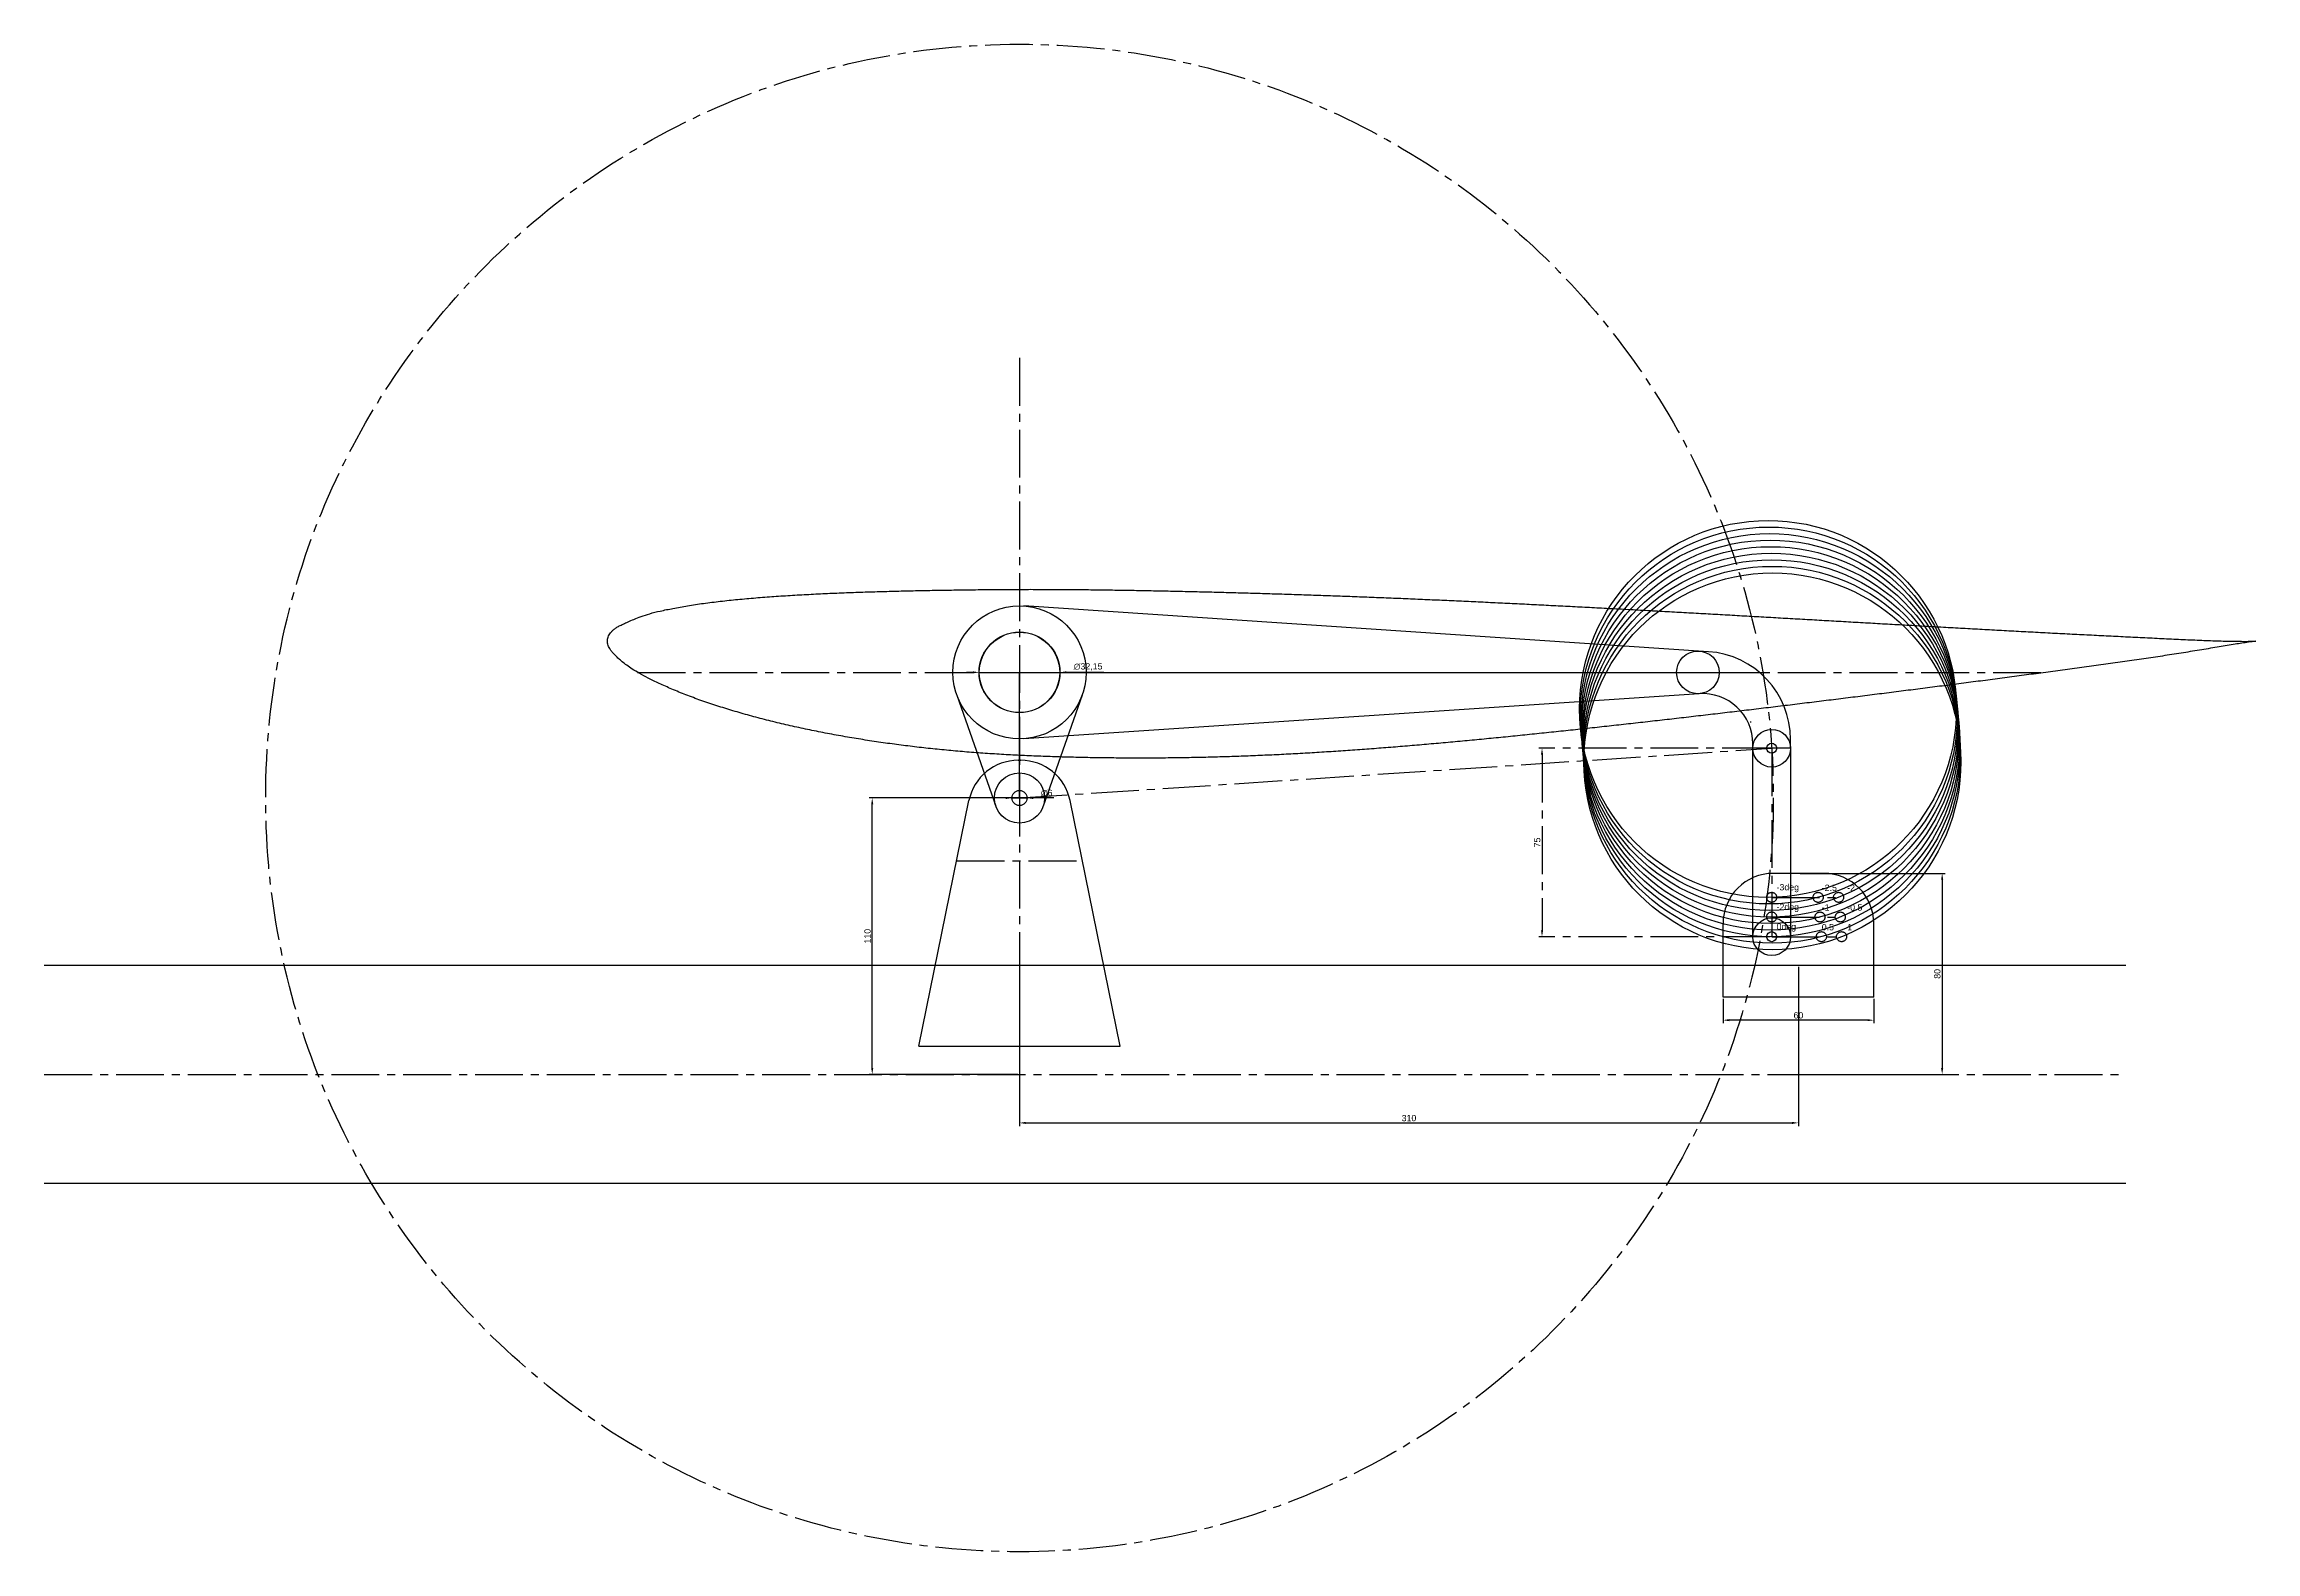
# Model space of a CAD drawing. Header units: millimetres. Extents: x 1725 to 3782, y 769 to 1686.
# Drawn here: x 2212 to 3092, y 769 to 1369 of the extents above; entities that cross this region are included whole.
import ezdxf

# ---------------------------------------------------------------- set-up
doc = ezdxf.new("R2010")
doc.units = ezdxf.units.MM
doc.linetypes.add('CENTER2', pattern=[28.575, 19.05, -3.175, 3.175, -3.175])
doc.styles.get("Standard").update_dxf_attribs({"font": 'arial.ttf'})
doc.dimstyles.new('ISO-25', dxfattribs={"dimtxt": 2.5, "dimasz": 2.5, "dimexe": 1.25, "dimexo": 0.625, "dimtad": 1, "dimtxsty": 'Standard', "dimcen": 2.5, "dimadec": 0, "dimazin": 0, "dimtfac": 1, "dimtmove": 0, "dimatfit": 3, "dimfxl": 1, "dimarcsym": 0})

msp = doc.modelspace()

# ---------------------------------------------------------------- texts
at = {"color": 3, "char_height": 2.5, "attachment_point": 1}
for s, insert in [('-3deg', (2901.471, 1034.492)), ('-2.5', (2919.448, 1034.263)), ('-2', (2929.583, 1034.263)), ('-2deg', (2901.471, 1026.654)), ('-1', (2919.448, 1026.426)), ('-0.5', (2929.583, 1026.426)), ('0deg', (2901.471, 1018.811)), ('0.5', (2919.448, 1018.582)), ('1', (2929.583, 1018.582))]:
    msp.add_mtext_dynamic_manual_height_columns(s, width=26.94473, gutter_width=12.5, heights=[0], dxfattribs=dict(at, insert=insert))

# ---------------------------------------------------------------- blocks, each defined once
blk = doc.blocks.new('*D15')
at = {"color": 0, "lineweight": -2, "transparency": 16777216}
for p, q in [((2599.55, 1068.75), (2540.31, 1068.75)), ((2541.56, 961.25), (2541.56, 1066.25)), ((2599.55, 958.75), (2540.31, 958.75))]:
    blk.add_line(p, q, dxfattribs=at)
at = {"color": 0, "transparency": 16777216}
for points in [[(2541.15, 1066.25), (2541.98, 1066.25), (2541.56, 1068.75)], [(2541.15, 961.25), (2541.98, 961.25), (2541.56, 958.75)]]:
    blk.add_solid(points, dxfattribs=at)
at = {"layer": 'Defpoints', "color": 0, "transparency": 16777216}
for p in [(2541.56, 1068.75), (2600.17, 1068.75), (2600.17, 958.75)]:
    blk.add_point(p, dxfattribs=at)
at = {"color": 0, "transparency": 16777216, "insert": (2539.66, 1013.75), "char_height": 2.5, "attachment_point": 5, "rotation": 90}
blk.add_mtext('110', dxfattribs=at)
blk = doc.blocks.new('*D4')
at = {"color": 0, "lineweight": -2, "transparency": 16777216}
for p, q in [((2600.17, 1001.52), (2600.17, 938.19)), ((2910.17, 1001.52), (2910.17, 938.19)), ((2602.67, 939.44), (2907.67, 939.44))]:
    blk.add_line(p, q, dxfattribs=at)
at = {"color": 0, "transparency": 16777216}
for points in [[(2602.67, 939.85), (2602.67, 939.02), (2600.17, 939.44)], [(2907.67, 939.85), (2907.67, 939.02), (2910.17, 939.44)]]:
    blk.add_solid(points, dxfattribs=at)
at = {"layer": 'Defpoints', "color": 0, "transparency": 16777216}
for p in [(2600.17, 1002.15), (2910.17, 1002.15), (2910.17, 939.44)]:
    blk.add_point(p, dxfattribs=at)
at = {"color": 0, "transparency": 16777216, "insert": (2755.17, 941.34), "char_height": 2.5, "attachment_point": 5}
blk.add_mtext('310', dxfattribs=at)
blk = doc.blocks.new('*D5')
at = {"color": 0, "lineweight": -2, "transparency": 16777216}
for p, q in [((2594.67, 1068.75), (2592.17, 1068.75)), ((2597.17, 1068.75), (2603.17, 1068.75)), ((2613.78, 1068.75), (2605.67, 1068.75))]:
    blk.add_line(p, q, dxfattribs=at)
at = {"color": 0, "transparency": 16777216}
for points in [[(2594.67, 1069.16), (2594.67, 1068.33), (2597.17, 1068.75)], [(2605.67, 1069.16), (2605.67, 1068.33), (2603.17, 1068.75)]]:
    blk.add_solid(points, dxfattribs=at)
at = {"layer": 'Defpoints', "color": 0, "transparency": 16777216}
for p in [(2597.17, 1068.75), (2603.17, 1068.75)]:
    blk.add_point(p, dxfattribs=at)
at = {"color": 0, "transparency": 16777216, "insert": (2610.98, 1070.72), "char_height": 2.5, "attachment_point": 5}
blk.add_mtext('∅6', dxfattribs=at)
blk = doc.blocks.new('*D6')
at = {"color": 0, "lineweight": -2, "transparency": 16777216}
for p, q in [((2581.6, 1118.75), (2579.1, 1118.75)), ((2584.1, 1118.75), (2616.25, 1118.75)), ((2633.67, 1118.75), (2618.75, 1118.75))]:
    blk.add_line(p, q, dxfattribs=at)
at = {"color": 0, "transparency": 16777216}
for points in [[(2581.6, 1119.16), (2581.6, 1118.33), (2584.1, 1118.75)], [(2618.75, 1119.16), (2618.75, 1118.33), (2616.25, 1118.75)]]:
    blk.add_solid(points, dxfattribs=at)
at = {"layer": 'Defpoints', "color": 0, "transparency": 16777216}
for p in [(2584.1, 1118.75), (2616.25, 1118.75)]:
    blk.add_point(p, dxfattribs=at)
at = {"color": 0, "transparency": 16777216, "insert": (2627.46, 1120.91), "char_height": 2.5, "attachment_point": 5}
blk.add_mtext('∅32,15', dxfattribs=at)
blk = doc.blocks.new('*D16')
at = {"color": 0, "linetype": 'CENTER2', "lineweight": -2, "transparency": 16777216}
for p, q in [((2898.89, 1088.55), (2806.87, 1088.55)), ((2808.12, 1086.05), (2808.12, 1016.05)), ((2898.89, 1013.55), (2806.87, 1013.55))]:
    blk.add_line(p, q, dxfattribs=at)
at = {"color": 0, "linetype": 'CENTER2', "transparency": 16777216}
for points in [[(2807.71, 1086.05), (2808.54, 1086.05), (2808.12, 1088.55)], [(2807.71, 1016.05), (2808.54, 1016.05), (2808.12, 1013.55)]]:
    blk.add_solid(points, dxfattribs=at)
at = {"layer": 'Defpoints', "color": 0, "linetype": 'CENTER2', "transparency": 16777216}
for p in [(2899.52, 1088.55), (2808.12, 1013.55), (2899.52, 1013.55)]:
    blk.add_point(p, dxfattribs=at)
at = {"color": 0, "linetype": 'CENTER2', "transparency": 16777216, "insert": (2806.23, 1051.05), "char_height": 2.5, "attachment_point": 5, "rotation": 90}
blk.add_mtext('75', dxfattribs=at)
blk = doc.blocks.new('*D17')
at = {"color": 0, "lineweight": -2, "transparency": 16777216}
for p, q in [((2880.17, 988.88), (2880.17, 979.07)), ((2940.17, 988.88), (2940.17, 979.07)), ((2937.67, 980.32), (2882.67, 980.32))]:
    blk.add_line(p, q, dxfattribs=at)
at = {"color": 0, "transparency": 16777216}
for points in [[(2882.67, 980.74), (2882.67, 979.91), (2880.17, 980.32)], [(2937.67, 980.74), (2937.67, 979.91), (2940.17, 980.32)]]:
    blk.add_solid(points, dxfattribs=at)
at = {"layer": 'Defpoints', "color": 0, "transparency": 16777216}
for p in [(2880.17, 989.51), (2940.17, 989.51), (2880.17, 980.32)]:
    blk.add_point(p, dxfattribs=at)
at = {"color": 0, "transparency": 16777216, "insert": (2910.17, 982.23), "char_height": 2.5, "attachment_point": 5}
blk.add_mtext('60', dxfattribs=at)
blk = doc.blocks.new('*D18')
at = {"color": 0, "lineweight": -2, "transparency": 16777216}
for p, q in [((2910.8, 1038.75), (2968.61, 1038.75)), ((2967.36, 1036.25), (2967.36, 961.25)), ((2910.8, 958.75), (2968.61, 958.75))]:
    blk.add_line(p, q, dxfattribs=at)
at = {"color": 0, "transparency": 16777216}
for points in [[(2966.94, 1036.25), (2967.78, 1036.25), (2967.36, 1038.75)], [(2966.94, 961.25), (2967.78, 961.25), (2967.36, 958.75)]]:
    blk.add_solid(points, dxfattribs=at)
at = {"layer": 'Defpoints', "color": 0, "transparency": 16777216}
for p in [(2910.17, 1038.75), (2910.17, 958.75), (2967.36, 958.75)]:
    blk.add_point(p, dxfattribs=at)
at = {"color": 0, "transparency": 16777216, "insert": (2965.46, 998.75), "char_height": 2.5, "attachment_point": 5, "rotation": 90}
blk.add_mtext('80', dxfattribs=at)

# ---------------------------------------------------------------- dimensions: what is measured, and where the dimension line sits
for p1, p2, picture, middle in [((2584.098, 1118.746), (2616.248, 1118.746), '*D6', (2627.46, 1120.914)), ((2597.173, 1068.746), (2603.173, 1068.746), '*D5', (2610.976, 1070.717))]:
    dim = msp.add_diameter_dim_2p(p1=p1, p2=p2, dimstyle='ISO-25')
    dim.commit()
    dim.dimension.update_dxf_attribs({"geometry": picture, "text_midpoint": middle})
at = {"linetype": 'CENTER2'}
dim = msp.add_linear_dim(base=(2808.122, 1013.553), p1=(2899.518, 1088.553), p2=(2899.518, 1013.553), angle=90, dimstyle='ISO-25', dxfattribs=at)
dim.commit()
dim.dimension.update_dxf_attribs({"geometry": '*D16', "text_midpoint": (2806.225, 1051.053)})
at = {"color": 3}
for base, p1, p2, picture, middle in [((2541.563, 1068.746), (2600.173, 958.746), (2600.173, 1068.746), '*D15', (2539.661, 1013.746)), ((2967.36, 958.746), (2910.173, 1038.746), (2910.173, 958.746), '*D18', (2965.458, 998.746))]:
    dim = msp.add_linear_dim(base=base, p1=p1, p2=p2, angle=90, dimstyle='ISO-25', dxfattribs=at)
    dim.commit()
    dim.dimension.update_dxf_attribs({"geometry": picture, "text_midpoint": middle})
for base, p1, p2, picture, middle in [((2910.173, 939.437), (2600.173, 1002.148), (2910.173, 1002.148), '*D4', (2755.173, 941.34)), ((2880.173, 980.324), (2940.173, 989.506), (2880.173, 989.506), '*D17', (2910.173, 982.226))]:
    dim = msp.add_linear_dim(base=base, p1=p1, p2=p2, dimstyle='ISO-25', dxfattribs=at)
    dim.commit()
    dim.dimension.update_dxf_attribs({"geometry": picture, "text_midpoint": middle})

# ---------------------------------------------------------------- linework, layer by layer
at = {"linetype": 'CENTER2'}
for p, q in [((2600.173, 1243.908), (2600.173, 958.746)), ((2600.173, 1118.746), (2896.621, 1118.746)), ((2600.173, 1068.746), (2899.518, 1088.553)), ((2899.518, 1088.553), (2899.518, 1013.553)), ((2899.518, 1029.206), (2926.132, 1029.206)), ((2899.518, 1021.384), (2926.826, 1021.384)), ((2899.518, 1013.553), (2927.328, 1013.553)), ((2212.038, 958.746), (3040.49, 958.746))]:
    msp.add_line(p, q, dxfattribs=at)
for p, q in [((2874.352, 1126.986), (2601.94, 1145.187)), ((2600.173, 1068.746), (2600.173, 1118.746)), ((2575.272, 1109.681), (2590.733, 1065.446)), ((2870.685, 1110.261), (2601.94, 1092.305)), ((2625.074, 1109.681), (2609.613, 1065.446)), ((2891.169, 1098.746), (2891.179, 1099.134)), ((2907.018, 1088.553), (2907.018, 1092.064)), ((2892.018, 1088.553), (2892.018, 1090.306)), ((2907.018, 1088.553), (2892.018, 1088.553)), ((2892.018, 1013.553), (2892.018, 1088.553)), ((2907.018, 1088.553), (2907.018, 1013.553)), ((2600.173, 1078.746), (2600.173, 1068.746)), ((2597.173, 1068.746), (2603.173, 1068.746))]:
    msp.add_line(p, q)
at = {"color": 2, "linetype": 'CENTER2'}
for p, q in [((2448.185, 1118.746), (2584.173, 1118.746)), ((2616.173, 1118.746), (3008.621, 1118.746))]:
    msp.add_line(p, q, dxfattribs=at)
at = {"color": 3}
for p, q in [((2599.651, 1083.746), (2600.695, 1083.746)), ((2560.173, 970.008), (2580.052, 1067.733)), ((2603.173, 1068.746), (2597.173, 1068.746)), ((2640.173, 970.008), (2620.293, 1067.733)), ((2920.173, 1038.746), (2900.173, 1038.746)), ((2880.173, 1002.148), (2880.173, 1018.746)), ((2940.173, 989.506), (2940.173, 1018.746)), ((2880.173, 989.506), (2880.173, 1002.148)), ((2940.173, 989.506), (2940.173, 1002.148)), ((2940.173, 989.506), (2880.173, 989.506)), ((2560.173, 970.008), (2640.173, 970.008))]:
    msp.add_line(p, q, dxfattribs=at)
at = {"color": 3, "linetype": 'CENTER2'}
for p, q in [((2575.173, 1043.746), (2625.173, 1043.746)), ((2880.173, 1002.148), (2940.173, 1002.148))]:
    msp.add_line(p, q, dxfattribs=at)
for points in [[(2212.038, 1002.148), (3040.49, 1002.148)], [(3040.49, 915.344), (2212.038, 915.344)]]:
    msp.add_lwpolyline(points)
at = {"linetype": 'CENTER2'}
for centre, radius in [((2600.173, 1068.746), 300), ((2899.518, 1029.206), 2), ((2918.001, 1029.206), 2), ((2926.132, 1029.206), 2), ((2899.518, 1021.409), 2), ((2918.742, 1021.384), 2), ((2926.826, 1021.384), 2), ((2919.304, 1013.553), 2), ((2927.328, 1013.553), 2)]:
    msp.add_circle(centre, radius, dxfattribs=at)
at = {"color": 217, "true_color": 0x93278f}
for centre in [(2898.072, 1104.192), (2898.37, 1101.591), (2898.645, 1098.988), (2898.897, 1096.382), (2899.127, 1093.774), (2899.334, 1091.164), (2899.518, 1088.553), (2899.68, 1085.94), (2899.818, 1083.325)]:
    msp.add_circle(centre, 75, dxfattribs=at)
for centre, radius in [((2600.173, 1118.746), 26.5), ((2600.173, 1118.746), 16.075), ((2870.173, 1118.746), 8.5), ((2899.518, 1088.553), 7.5), ((2899.518, 1088.553), 2), ((2600.173, 1068.746), 10), ((2600.173, 1068.746), 3), ((2899.518, 1013.553), 7.5), ((2899.518, 1013.553), 2)]:
    msp.add_circle(centre, radius)
at = {"color": 2}
msp.add_circle((2600.173, 1118.746), 16, dxfattribs=at)
at = {"color": 3}
msp.add_circle((2600.173, 1068.746), 3, dxfattribs=at)
for centre, radius, end in [((2872.018, 1092.064), 35, 86.177446), ((2872.018, 1090.306), 20, 93.822554)]:
    msp.add_arc(centre, radius, 0, end)
for centre, start, end in [((2599.651, 1063.746), 90, 168.501617), ((2600.695, 1063.746), 11.498383, 90), ((2900.173, 1018.746), 90, 180), ((2920.173, 1018.746), 0, 90)]:
    msp.add_arc(centre, 20, start, end, dxfattribs=at)
at = {"color": 2}
msp.add_spline([(3092.173, 1131.142), (3089.211, 1131.104), (3083.889, 1131.127), (3077.643, 1131.274), (3070.694, 1131.523), (3063.342, 1131.843), (3055.757, 1132.2), (3048.08, 1132.573), (3040.362, 1132.95), (3032.632, 1133.33), (3024.895, 1133.718), (3017.144, 1134.114), (3009.391, 1134.513), (3001.654, 1134.915), (2993.935, 1135.327), (2986.218, 1135.749), (2978.5, 1136.169), (2970.776, 1136.597), (2963.024, 1137.033), (2955.263, 1137.471), (2947.505, 1137.907), (2939.759, 1138.344), (2932.011, 1138.787), (2924.26, 1139.228), (2916.531, 1139.668), (2908.836, 1140.113), (2901.156, 1140.546), (2893.467, 1140.982), (2885.767, 1141.419), (2878.062, 1141.853), (2870.377, 1142.284), (2862.7, 1142.705), (2855.017, 1143.133), (2847.306, 1143.553), (2839.569, 1143.968), (2831.845, 1144.376), (2824.14, 1144.785), (2816.466, 1145.183), (2808.776, 1145.57), (2801.081, 1145.959), (2793.368, 1146.337), (2785.66, 1146.71), (2777.951, 1147.068), (2770.215, 1147.42), (2762.496, 1147.765), (2754.787, 1148.094), (2747.062, 1148.411), (2739.336, 1148.718), (2731.609, 1149.014), (2723.894, 1149.3), (2716.191, 1149.57), (2708.475, 1149.823), (2700.755, 1150.067), (2693.045, 1150.296), (2685.321, 1150.513), (2677.612, 1150.717), (2669.906, 1150.904), (2662.185, 1151.077), (2654.472, 1151.24), (2646.785, 1151.386), (2639.094, 1151.511), (2631.412, 1151.62), (2623.762, 1151.703), (2616.111, 1151.76), (2608.47, 1151.791), (2600.859, 1151.79), (2593.237, 1151.751), (2585.58, 1151.684), (2577.913, 1151.596), (2570.249, 1151.485), (2562.596, 1151.353), (2554.973, 1151.193), (2547.357, 1150.998), (2539.756, 1150.776), (2532.215, 1150.515), (2524.692, 1150.205), (2517.201, 1149.85), (2509.787, 1149.443), (2502.461, 1148.964), (2495.18, 1148.406), (2488.04, 1147.774), (2481.101, 1147.047), (2474.425, 1146.209), (2468.101, 1145.253), (2462.262, 1144.21), (2457.184, 1143.155), (2453.001, 1142.085), (2449.566, 1140.959), (2446.723, 1139.842), (2444.383, 1138.833), (2442.465, 1137.968), (2440.891, 1137.214), (2439.606, 1136.486), (2438.565, 1135.728), (2437.738, 1134.926), (2437.105, 1134.091), (2436.644, 1133.24), (2436.336, 1132.393), (2436.177, 1131.565), (2436.306, 1129.921), (2436.616, 1129.065), (2437.088, 1128.19), (2437.719, 1127.288), (2438.511, 1126.335), (2439.476, 1125.307), (2440.649, 1124.178), (2442.082, 1122.93), (2443.852, 1121.555), (2446.063, 1120.04), (2448.85, 1118.366), (2452.388, 1116.487), (2456.744, 1114.362), (2461.813, 1112.095), (2467.399, 1109.812), (2473.367, 1107.606), (2479.652, 1105.479), (2486.125, 1103.462), (2492.748, 1101.566), (2499.5, 1099.779), (2506.32, 1098.113), (2513.221, 1096.563), (2520.198, 1095.12), (2527.24, 1093.779), (2534.308, 1092.542), (2541.415, 1091.412), (2548.569, 1090.376), (2555.738, 1089.442), (2562.957, 1088.599), (2570.171, 1087.851), (2577.421, 1087.2), (2584.714, 1086.635), (2592.046, 1086.152), (2599.416, 1085.742), (2606.805, 1085.407), (2614.238, 1085.138), (2621.698, 1084.932), (2629.197, 1084.781), (2636.715, 1084.68), (2644.233, 1084.628), (2651.757, 1084.626), (2659.274, 1084.673), (2666.78, 1084.774), (2674.301, 1084.926), (2681.809, 1085.128), (2689.323, 1085.384), (2696.861, 1085.689), (2704.394, 1086.039), (2711.929, 1086.438), (2719.494, 1086.88), (2727.055, 1087.36), (2734.621, 1087.882), (2742.203, 1088.442), (2749.784, 1089.037), (2757.391, 1089.668), (2765.008, 1090.325), (2772.622, 1091.012), (2780.266, 1091.725), (2787.911, 1092.457), (2795.543, 1093.211), (2803.198, 1093.991), (2810.88, 1094.786), (2818.547, 1095.589), (2826.197, 1096.411), (2833.871, 1097.253), (2841.555, 1098.101), (2849.218, 1098.959), (2856.9, 1099.833), (2864.581, 1100.717), (2872.272, 1101.611), (2879.945, 1102.508), (2887.618, 1103.421), (2895.306, 1104.341), (2902.988, 1105.269), (2910.685, 1106.206), (2918.367, 1107.15), (2926.062, 1108.104), (2933.762, 1109.062), (2941.435, 1110.024), (2949.1, 1110.995), (2956.759, 1111.964), (2964.422, 1112.945), (2972.101, 1113.934), (2979.769, 1114.931), (2987.459, 1115.939), (2995.151, 1116.951), (3002.821, 1117.969), (3010.494, 1118.998), (3018.174, 1120.033), (3025.821, 1121.072), (3033.424, 1122.122), (3041.002, 1123.194), (3048.547, 1124.286), (3056.016, 1125.4), (3063.38, 1126.551), (3070.665, 1127.741), (3077.655, 1128.911), (3083.934, 1129.954), (3089.235, 1130.754), (3092.173, 1131.142)], degree=3, dxfattribs=at)

msp.set_redraw_order([(e.dxf.handle, doc.entitydb.next_handle()) for e in msp.query("TEXT MTEXT ATTDEF DIMENSION ARC_DIMENSION")])  # texts and dimensions are drawn at this point

doc.saveas('drawing.dxf')
